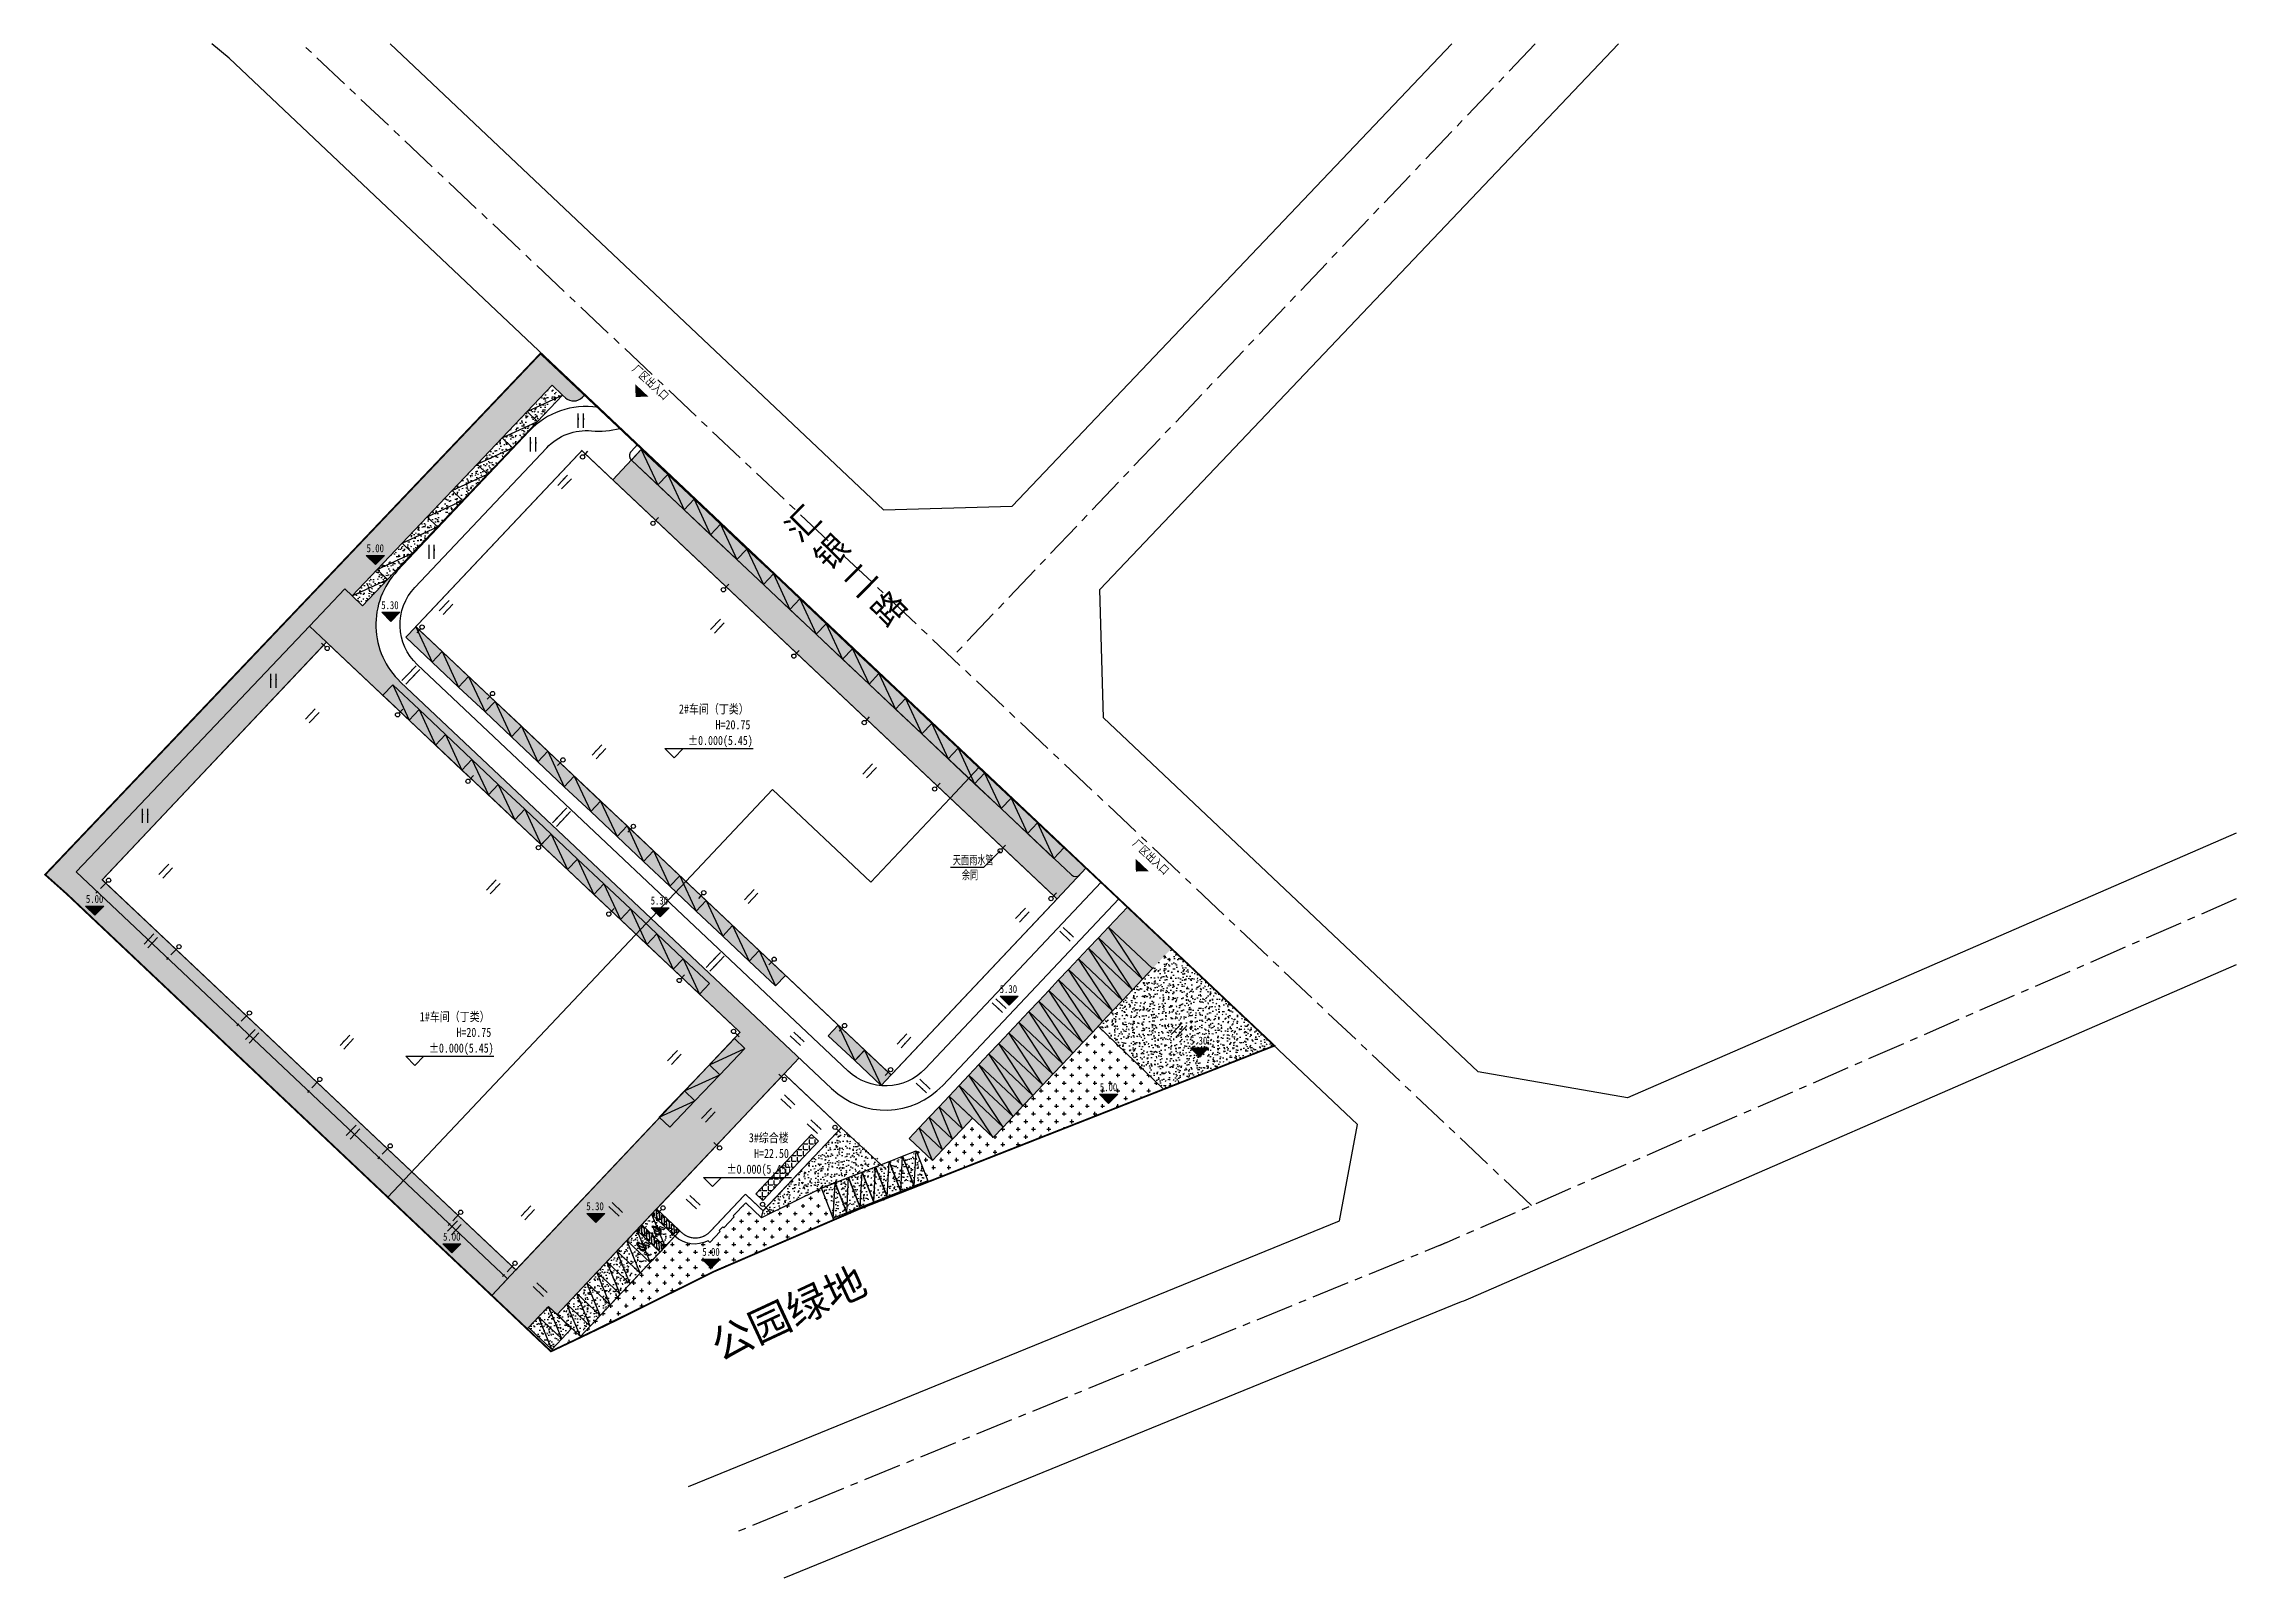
# Model space of a CAD drawing. Header units: millimetres. Extents: x 684548 to 687040, y 2544652 to 2545581.
# Drawn here: x 684548 to 684910.4, y 2545174.9 to 2545428.5 of the extents above; entities that cross this region are included whole.
import ezdxf

# ---------------------------------------------------------------- set-up
doc = ezdxf.new("R2010")
doc.units = ezdxf.units.MM
doc.header["$LTSCALE"] = 500
for name, pattern in [('CENTER', [2, 1.25, -0.25, 0.25, -0.25]), ('DASH', [0.35, 0.25, -0.1]), ('DASHED', [0.75, 0.5, -0.25]), ('DOTE', [2.4200000000000004, 2, -0.2, 0.02, -0.2])]:
    doc.linetypes.add(name, pattern=pattern)
for name, color, linetype in [('1绿地填充', 116, 'Continuous'), ('2', 2, 'Continuous'), ('4', 4, 'Continuous'), ('9', 9, 'Continuous'), ('DIM_ELEV', 3, 'Continuous'), ('PIPE-雨水', 222, 'DASH'), ('PLAN_道路', 4, 'Continuous'), ('PUB_DIM', 3, 'Continuous'), ('T1-图例$0$A-Car-Stnd', 155, 'Continuous'), ('T1-图例$0$A-Stnd', 7, 'Continuous'), ('TWT_ELEV', 3, 'Continuous'), ('TWT_LEAD', 3, 'Continuous'), ('TWT_SYMB', 3, 'Continuous'), ('TWT_TEXT', 7, 'Continuous'), ('VPIPE-雨水', 222, 'DASH'), ('Z-道路中心线', 1, 'Continuous'), ('建筑', 4, 'Continuous')]:
    doc.layers.add(name, color=color, linetype=linetype)
doc.layers.add('JT-道路名称-BZ', color=7, linetype='Continuous', lineweight=5)
doc.styles.add('-宋', font='simsun_0.shx', dxfattribs={"width": 0.8})
doc.styles.add('_TCH_DIM', font='SIMPLEX.shx', dxfattribs={"width": 0.8, "bigfont": 'GBCBIG.shx'})
doc.styles.get("Standard").update_dxf_attribs({"font": 'simsun_0.shx'})
pattern_1 = [(0, (-685263.1372840717, -2544651.79451931), (1.27, 1.27), [0.635, -1.905]), (90, (-685262.8197840715, -2544652.11201931), (-1.27, 1.27), [0.635, -1.905])]
pattern_2 = [(50, (-685263.1373950907, -2545183.045798301), (2.186216027952048, -0.1912690264668369), [0.2286, -2.5146]), (355, (-685263.1373950907, -2545183.045798301), (-0.4229139117080038, 2.29267971458616), [0.18288, -2.01168]), (100.451, (-685262.9552110904, -2545183.061737301), (1.763310019991511, 2.101400253843503), [0.19428, -2.13708]), (46.18420000000001, (-685263.1373950907, -2545182.436198301), (3.252948490705559, -0.5045079351927257), [0.3428999999999994, -3.771899999999995]), (96.6356, (-685262.8663162906, -2545182.478240301), (2.848850813594846, 2.969106670680591), [0.2914200000000001, -3.20562]), (351.184, (-685263.1373950907, -2545182.436198301), (2.848855269767207, 2.969101414327173), [0.2743200000000001, -3.01752]), (21, (-685262.8325950906, -2545182.588598301), (1.819378558024599, -1.22718622220115), [0.2286, -2.5146]), (326, (-685262.8325950906, -2545182.588598301), (0.7416243401717652, 2.210255593467831), [0.18288, -2.01168]), (71.4514, (-685262.6809810906, -2545182.690863501), (2.560997889241493, 0.9830742925926895), [0.19428, -2.13708]), (37.5, (-685263.1373950907, -2545183.045798301), (0.0370632390071019, 1.014660466477837), [0, -1.987296, 0, -2.04216, 0, -2.0193]), (7.499999999999999, (-685263.1373950907, -2545183.045798301), (0.8018359501236689, 1.202166897817434), [0, -1.164336, 0, -1.941576, 0, -0.7696200000000001]), (327.5, (-685263.8170990905, -2545183.045798301), (1.627087142002457, -0.0687449279120812), [0, -0.7620000000000001, 0, -2.37744, 0, -3.15468]), (317.5, (-685264.1218990907, -2545183.045798301), (1.777550176632216, 0.3051178923999964), [0, -0.9906000000000001, 0, -1.578864, 0, -2.24028])]
pattern_3 = [(50, (-685263.1360403113, -2545183.047005755), (2.186216027952048, -0.1912690264668369), [0.2286, -2.5146]), (355, (-685263.1360403113, -2545183.047005755), (-0.4229139117080038, 2.29267971458616), [0.18288, -2.01168]), (100.451, (-685262.9538563113, -2545183.062944756), (1.763310019991511, 2.101400253843503), [0.19428, -2.13708]), (46.18420000000001, (-685263.1360403113, -2545182.437405756), (3.252948490705559, -0.5045079351927257), [0.3428999999999997, -3.771899999999997]), (96.6356, (-685262.8649615115, -2545182.479447756), (2.848850813594846, 2.969106670680591), [0.2914200000000001, -3.20562]), (351.184, (-685263.1360403113, -2545182.437405756), (2.848855269767207, 2.969101414327173), [0.2743200000000001, -3.01752]), (21, (-685262.8312403111, -2545182.589805755), (1.819378558024599, -1.22718622220115), [0.2286, -2.5146]), (326, (-685262.8312403111, -2545182.589805755), (0.7416243401717652, 2.210255593467831), [0.18288, -2.01168]), (71.4514, (-685262.6796263113, -2545182.692070956), (2.560997889241493, 0.9830742925926895), [0.19428, -2.13708]), (37.5, (-685263.1360403113, -2545183.047005755), (0.0370632390071019, 1.014660466477837), [0, -1.987296, 0, -2.04216, 0, -2.0193]), (7.499999999999999, (-685263.1360403113, -2545183.047005755), (0.8018359501236689, 1.202166897817434), [0, -1.164336, 0, -1.941576, 0, -0.7696200000000001]), (327.5, (-685263.8157443114, -2545183.047005755), (1.627087142002457, -0.0687449279120812), [0, -0.7620000000000001, 0, -2.37744, 0, -3.15468]), (317.5, (-685264.1205443114, -2545183.047005755), (1.777550176632216, 0.3051178923999964), [0, -0.9906000000000001, 0, -1.578864, 0, -2.24028])]

msp = doc.modelspace()

# ---------------------------------------------------------------- texts
at = {"layer": 'TWT_LEAD', "color": 7, "style": '_TCH_DIM', "width": 0.8}
for s, p in [('天面雨水管', (684698.2428586038, 2545292.720048388)), ('余同', (684699.7396671145, 2545290.270048388))]:
    msp.add_text(s, height=1.687943262411347, dxfattribs=at).set_placement(p)

# ---------------------------------------------------------------- blocks, each defined once
blk = doc.blocks.new('JHRTYJF')
at = {"layer": '4'}
blk.add_lwpolyline([(696832.7696694155, 2573175.729671441), (696826.7862608384, 2573175.795029064), (696826.8124098642, 2573178.188392429), (696832.7958184413, 2573178.123034807)], close=True, dxfattribs=at)
blk.add_lwpolyline([(696826.8124098642, 2573178.188392429), (696832.7696694155, 2573175.729671441)], dxfattribs=at)
blk = doc.blocks.new('43TGTRHFD')
at = {"layer": '4'}
blk.add_lwpolyline([(685418.3541003148, 2545245.024849435), (685420.7541003148, 2545245.024849435), (685420.7541003148, 2545239.724849435), (685418.3541003148, 2545239.724849435)], close=True, dxfattribs=at)
blk.add_lwpolyline([(685418.3541003148, 2545239.724849435), (685420.7541003148, 2545245.024849435)], dxfattribs=at)
blk = doc.blocks.new('45TGHHSAAAA')
at = {"layer": '4'}
blk.add_lwpolyline([(685411.3296083754, 2545246.793781016), (685413.7296083755, 2545246.793781016), (685413.7296083755, 2545236.793781016), (685411.3296083754, 2545236.793781016)], close=True, dxfattribs=at)
blk.add_lwpolyline([(685411.3296083754, 2545236.793781016), (685413.7296083755, 2545246.793781016)], dxfattribs=at)
blk = doc.blocks.new('T1-图例$0$A$C6C161DE2')
at = {"layer": '9'}
blk.add_lwpolyline([(2400, 5300), (0, 0)], dxfattribs=at)
for points in [[(571.5432949066162, 2693.288587093353), (609.3295583724974, 2826.905840873719), (679.0888028144836, 2931.475860595703), (751.7546925544738, 3001.189210891724), (853.4869313240051, 3056.378942251205), (827.2509818077089, 3172.935119867325), (684.8258481025696, 3111.935941696167), (562.7471652030944, 2987.032860517502), (487.174644947052, 2873.748668193817), (443.5751128196716, 2690.751130342484), (443.5751128196716, 2533.896096467972), (496.0374894142151, 2375.979341983795), (568.7033715248108, 2259.790428876877), (699.5019679069518, 2134.887347221375), (868.0868210792542, 2053.555107355118), (1123.870731353759, 2041.936213493347), (1356.401560783386, 2129.077900648117), (1456.318339824676, 2242.629191875458), (1531.890860080719, 2329.770874977112), (1581.303660869598, 2443.055066823959), (1598.743473529816, 2553.434533119202), (1610.370017528534, 2620.243158102036), (1479.571421146393, 2617.338436603546), (1470.851515293121, 2518.577860116959), (1441.785164833069, 2440.150341510773), (1389.46572637558, 2350.103936910629), (1319.706474781036, 2271.676418304443), (1200.534429550171, 2204.867793321609), (1072.642470836639, 2170.011120080948), (932.104266166687, 2181.670074224472), (795.492407798767, 2239.764530658722), (714.1066122055053, 2292.049540519714), (641.4407296180725, 2379.191227436066), (588.9831075668334, 2472.529654026032), (568.6366643905639, 2580.004399299621)], [(970.9626688957214, 2667.593479394913), (1029.095376014709, 2644.355696201325), (1636.582167625427, 2644.355695962906), (1911.753442764282, 2124.410307645798), (1952.808464050293, 2085.854287147522), (2010.941171169281, 2080.044844388962), (2083.607053279877, 2114.901517629624), (2112.673410415649, 2164.281805992127), (2109.76677274704, 2225.280984163284), (1888.862488269806, 2812.034997463226), (1853.982862472534, 2861.415286064148), (1819.103236675262, 2881.748347759247), (1241.641888618469, 2878.843622446061), (1218.107664585113, 3059.958096027374), (1534.930920124054, 3065.767543077469), (1569.810545444488, 3109.338384151459), (1555.277370452881, 3155.81395149231), (1543.650826454162, 3176.147009372711), (1531.952826976776, 3197.454986572266), (1186.0632147789, 3197.454986572266), (1136.650413513183, 3429.832813262939), (1101.770795345306, 3482.117822885513), (1040.731450080871, 3519.879221677781), (979.6921048164367, 3522.783942937851), (892.4930477142334, 3496.641438245774), (845.9868779182434, 3450.165871620178), (834.3603405952452, 3415.309198141098), (834.3603405952452, 3354.31001996994), (944.8029494285583, 2711.16432094574)]]:
    blk.add_lwpolyline(points, close=True, dxfattribs=at)
blk.add_circle((1037.824812412262, 3708.686202526093), 157.5268662795972, dxfattribs=at)
at = {"layer": 'T1-图例$0$A-Car-Stnd'}
for points in [[(0, 5300), (0, 0), (2400, 2.384185791e-07), (2400, 5300)], [(3600, 0), (2400, 2.384185791e-07), (2400, 5300), (3600, 5300.000000238418)], [(3450, 4033.325998067856), (3450, 3472.059990406036), (2550, 2572.059990406037), (2550, 3133.325997829437)], [(3450, 2910.793982982636), (3450, 2349.527975559235), (2550, 1449.527975320816), (2550, 2010.793982744217)]]:
    blk.add_lwpolyline(points, close=True, dxfattribs=at)
for points in [[(2550, 4817.124020576478), (2550, 5150), (2882.875979423523, 5150)], [(3444.141986846924, 5150), (3449.999999523163, 5149.999999761582), (3450, 4594.592005491256), (2550, 3694.592005491257), (2550, 4255.858012914657), (3444.141986846924, 5150)], [(2882.875979423523, 5150), (2550, 4817.124020576478), (2550, 5150), (2882.875979423523, 5150)], [(3450, 5107.143818378449), (3450, 4635.715726852416)], [(3450, 4033.325998067856), (3450, 3692.859544992447)], [(2550, 2792.859544754028), (2550, 3133.325997829437)], [(3449.999999523163, 1226.995959997177), (2550, 326.9959602355957), (2550, 888.2619676589966), (3450, 1788.261967420578), (3449.999999523163, 1226.995959997177)], [(3450, 665.7299523353576), (3450, 150.0000002384186), (2934.270047664643, 150), (3450, 665.7299523353576)]]:
    blk.add_lwpolyline(points, dxfattribs=at)
blk = doc.blocks.new('A$C432F5CDB')
at = {"layer": '9', "linetype": 'Continuous'}
h = blk.add_hatch(dxfattribs=at)
h.set_pattern_fill('CROSS', color=256, scale=0.2)
h.set_pattern_definition(pattern_1)
edge = h.paths.add_edge_path()
edge.add_line((76.56020402512513, 49.48240400943905), (5.266972386394627, 116.7228317474946))
edge.add_line((5.266972386394627, 116.7228317474946), (49.51763082528486, 163.641087017022))
edge.add_line((49.51763082528486, 163.641087017022), (50.83722008799668, 162.3866411070339))
edge.add_line((50.83722008799668, 162.3866411070339), (83.91833964956459, 197.1855670060031))
edge.add_line((83.91833964956459, 197.1855670060031), (86.10645232070237, 195.1218419009819))
edge.add_arc((87.47870594798587, 196.576805811841), 1.999999999873765, 226.675710782262, 316.4497892934749)
edge.add_line((88.92824766470585, 195.1988258371129), (89.36673518223688, 195.6629670043476))
edge.add_line((89.36673518223688, 195.6629670043476), (83.09013300260995, 201.3944233092479))
edge.add_line((83.09013300260995, 201.3944233092479), (82.00297671509907, 202.4279082906432))
edge.add_line((82.00297671509907, 202.4279082906432), (0.10797671508044, 116.2799082905985))
edge.add_line((0.10797671508044, 116.2799082905985), (3.675976715167053, 113.0999082908966))
edge.add_line((3.675976715167053, 113.0999082908966), (73.94708232930861, 46.71178079023957))
edge.add_line((73.94708232930861, 46.71178079023957), (74.16413855995052, 46.94191972073167))
edge.add_line((74.16413855995052, 46.94191972073167), (76.56020402512513, 49.48240400943905))
h = blk.add_hatch(dxfattribs=at)
h.set_pattern_fill('AR-CONC', color=256, scale=1.2)
h.set_pattern_definition(pattern_3)
h.paths.add_polyline_path([(85.6501683962997, 195.5241479440592), (52.57864899164997, 160.7351467474364), (50.83920306130313, 162.3887270609848), (83.91080933599733, 197.1776456753723)])
h = blk.add_hatch(dxfattribs=at)
h.set_pattern_fill('AR-CONC', color=256, scale=1.2)
h.set_pattern_definition(pattern_3)
edge = h.paths.add_edge_path()
edge.add_line((43.69205692526884, 157.4639072096906), (49.51961379882414, 163.6431729709729))
edge.add_line((49.51961379882414, 163.6431729709729), (52.44318848242983, 160.863920415286))
edge.add_line((52.44318848242983, 160.863920415286), (52.5786489918828, 160.7351467474364))
edge.add_line((52.5786489918828, 160.7351467474364), (85.65016839618328, 195.5241479440592))
edge.add_line((85.65016839618328, 195.5241479440592), (85.66517605446279, 195.541989151854))
edge.add_line((85.66517605446279, 195.541989151854), (85.71241615188772, 195.4974345108494))
edge.add_line((85.71241615188772, 195.4974345108494), (85.69627343770117, 195.480318821501))
edge.add_line((85.69627343770117, 195.480318821501), (80.10918409167789, 189.6031081727706))
edge.add_line((80.10918409167789, 189.6031081727706), (58.32023564609698, 166.5013351906091))
edge.add_arc((67.77733076689765, 157.5815060446038), 13.0000000045306, 136.6746168397116, 226.6757107645066)
edge.add_line((58.85768218291923, 148.1242406228557), (124.7377828651806, 85.98922376707196))
edge.add_line((124.7377828651806, 85.98922376707196), (122.2601081184111, 83.36221133451909))
edge.add_line((122.2601081184111, 83.36221133451909), (114.9852885634172, 90.22347947116941))
edge.add_line((114.9852885634172, 90.22347947116941), (108.2983697786694, 96.53026721253993))
edge.add_line((108.2983697786694, 96.53026721253993), (109.945082851802, 98.27621568599717))
edge.add_line((109.945082851802, 98.27621568599717), (57.56633209320717, 147.6773933903314))
edge.add_line((57.56633209320717, 147.6773933903314), (55.92153881757986, 145.9296342553571))
edge.add_line((55.92153881757986, 145.9296342553571), (46.60198474675417, 154.7193999555893))
edge.add_line((46.60198474675417, 154.7193999555893), (9.55113669950515, 115.435374462977))
edge.add_line((9.551136808702722, 115.4353743591346), (77.93444062536582, 50.93945387471467))
edge.add_line((77.93444062536582, 50.93945387471467), (101.913813776453, 76.3641434861347))
edge.add_line((101.913813776453, 76.3641434861347), (114.2640964217717, 89.45881868572906))
edge.add_line((114.2640964217717, 89.45881868572906), (114.9852885633008, 90.22347947210073))
edge.add_line((114.9852885633008, 90.22347947210073), (122.2601081182947, 83.36221133545041))
edge.add_line((122.2601081182947, 83.36221133545041), (101.1960149392252, 61.02851530117914))
edge.add_line((101.1960149392252, 61.02851530117914), (84.72897141252179, 43.56894837273284))
edge.add_line((84.72897141252179, 43.56894837273284), (83.29578840115573, 44.92678435472771))
edge.add_line((83.29578840115573, 44.92678435472771), (79.99944509344641, 41.43764107860625))
edge.add_line((79.99944509344641, 41.43764107860625), (79.77988607808948, 41.20524026639759))
edge.add_line((79.77988607808948, 41.20524026639759), (73.94906530273146, 46.71386674512177))
edge.add_line((73.94906530273146, 46.71386674512177), (76.56218699854799, 49.48448996432126))
edge.add_line((76.56218699854799, 49.48448996432126), (5.268955360050313, 116.7249177023768))
edge.add_line((5.268955360050313, 116.7249177023768), (6.652023647096939, 118.1913625700399))
edge.add_line((6.652023647096939, 118.1913625700399), (43.69205692526884, 157.4639072096906))
h = blk.add_hatch(dxfattribs=at)
h.set_pattern_fill('AR-CONC', color=256, scale=1.2)
h.set_pattern_definition(pattern_2)
h.paths.add_polyline_path([(171.7747103761649, 116.9155265735462), (170.4889331402955, 115.5522513058968), (96.96671042579692, 184.7746524158865), (98.6130249677226, 186.5204703900963), (172.2220708102686, 117.3898508953862)])
h = blk.add_hatch(dxfattribs=at)
h.set_pattern_fill('AR-CONC', color=256, scale=1.2)
h.set_pattern_definition(pattern_2)
edge = h.paths.add_edge_path()
edge.add_line((167.3938641143031, 112.2720379224047), (171.1369106388883, 116.2406665710732))
edge.add_arc((170.4094286833424, 116.9267933871597), 1.000000001698962, 226.6757108926507, 316.6757106849385, ccw=False)
edge.add_line((169.7233018699335, 116.199311429169), (169.7061932259239, 116.1811587321572))
edge.add_line((169.7061932259239, 116.1811587321572), (96.96731965977233, 184.7735715918243))
edge.add_line((96.96731965977233, 184.7735715918243), (93.93400415708311, 181.5574280894361))
edge.add_line((93.93400415708311, 181.5574280894361), (167.3938641143031, 112.2720379224047))
h = blk.add_hatch(dxfattribs=at)
h.set_pattern_fill('AR-CONC', color=256, scale=1.2)
h.set_pattern_definition(pattern_2)
h.paths.add_polyline_path([(9.549782029469498, 115.4365818137303), (77.9330858461326, 50.94066132931039), (101.9124589972198, 76.36535094073042), (114.2627416425384, 89.46002614032479), (117.206600928097, 93.08999306010082), (124.7353212351445, 85.98925765836611), (101.194660159992, 61.02972275577485), (84.72761663328856, 43.57015582732856), (83.2944336219225, 44.92799180932343), (79.99809031421319, 41.43884853320196), (79.77853129885625, 41.20644772099331), (73.94771052349824, 46.71507419971749), (76.56083221931476, 49.48569741891697), (5.267600580817088, 116.7261251569725), (6.650668867863714, 118.1925700246356), (43.69070214603562, 157.4651146642864), (46.60062996752095, 154.720607410185)])
h = blk.add_hatch(dxfattribs=at)
h.set_pattern_fill('AR-CONC', color=256, scale=1.2)
h.set_pattern_definition(pattern_3)
h.paths.add_polyline_path([(138.3041940637631, 81.42639764491469), (129.5744803334819, 89.65985363675281), (131.2211339317728, 91.4058581981808), (139.9508952414617, 83.17234628088772)])
h.paths.add_polyline_path([(120.8446573398541, 97.8934016362764), (122.4913585176691, 99.63935027224943), (61.38284209091216, 157.2740440028719), (59.73619051196147, 155.5280375373549)])
edge = h.paths.add_edge_path()
edge.add_line((108.2983697786694, 96.53026721253993), (109.9450753170531, 98.27621174091475))
edge.add_line((109.9450753170531, 98.27621174091475), (57.56633209134452, 147.6773933884687))
edge.add_line((57.56633209134452, 147.6773933884687), (55.91962539847009, 145.9314389037899))
edge.add_line((55.91962539847009, 145.9314389037899), (108.2983642646577, 96.53026136616245))
h = blk.add_hatch(dxfattribs=at)
h.set_pattern_fill('AR-CONC', color=256, scale=1.2)
h.set_pattern_definition(pattern_2)
h.paths.add_polyline_path([(186.2937669923995, 104.0689114755951), (158.4591141577111, 74.55655559292063), (156.8124098050175, 72.81059889961034), (153.4218849565368, 76.0332150934264), (146.8350675480906, 69.0493883183226), (142.9793613043148, 72.68590808939189), (179.1017134817084, 110.7931000357494)])
h = blk.add_hatch(dxfattribs=at)
h.set_pattern_fill('AR-CONC', color=256, scale=1.2)
h.set_pattern_definition(pattern_2)
h.paths.add_polyline_path([(183.1720770854736, 100.7590508754365), (186.2474728358211, 104.1125737386755), (203.313847108162, 88.01772845722735), (185.0017763613723, 80.81978982314467), (174.1901314173592, 91.23573350999504)])
h = blk.add_hatch(dxfattribs=at)
h.set_pattern_fill('CROSS', color=256, scale=0.2)
h.set_pattern_definition(pattern_1)
h.paths.add_polyline_path([(174.1901314173592, 91.23573350999504), (156.8124098050175, 72.81059889961034), (153.3932446113322, 76.03539492655545), (146.806427204865, 69.05156815424562), (144.1558264272753, 70.73939205473289), (146.0257057920098, 65.67638403084129), (185.0017763613723, 80.81978982314467)])
h = blk.add_hatch(dxfattribs=at)
h.set_pattern_fill('AR-CONC', color=256, scale=1.2)
h.set_pattern_definition(pattern_2)
h.paths.add_polyline_path([(138.7099342839792, 68.49766093259677), (128.4512057950487, 64.46460548881441), (118.5550955072976, 59.57063475856557), (118.7825283234706, 60.73073534993454), (131.7160187609261, 74.44377021165565)])
h = blk.add_hatch(dxfattribs=at)
h.set_pattern_fill('AR-CONC', color=256, scale=1.2)
h.set_pattern_definition(pattern_2)
h.paths.add_polyline_path([(144.0863570113433, 70.61131569975987), (128.4512057923712, 64.46460549114272), (130.4993320499779, 59.2548652132973), (146.0909552806988, 65.51252466673031)])
h = blk.add_hatch(dxfattribs=at)
h.set_pattern_fill('CROSS', color=256, scale=0.2)
h.set_pattern_definition(pattern_1)
edge = h.paths.add_edge_path()
edge.add_arc((107.4974614722887, 59.99425211641938), 4.771187624261258, 226.7498723689081, 297.4049441474822)
edge.add_line((109.6935265077045, 55.75850782450288), (109.9846146558411, 55.48077657772228))
edge.add_line((109.9846146558411, 55.48077657772228), (111.7039015478221, 57.30369060207158))
edge.add_line((111.7039015478221, 57.30369060207158), (111.558405156713, 57.44091596407816))
edge.add_line((111.558405156713, 57.44091596407816), (112.1416129485005, 58.05927562620491))
edge.add_line((112.1416129485005, 58.05927562620491), (112.2871093390276, 57.92205026419833))
edge.add_line((112.2871093390276, 57.92205026419833), (114.0024263731902, 59.74075515102595))
edge.add_line((114.0024263731902, 59.74075515102595), (113.8569299812661, 59.87798051396385))
edge.add_line((113.8569299812661, 59.87798051396385), (115.9153104223078, 62.06042638048529))
edge.add_line((115.9153104223078, 62.06042638048529), (118.5564502866473, 59.56942730443552))
edge.add_line((118.5564502866473, 59.56942730443552), (128.4525605689268, 64.46339803840965))
edge.add_line((128.4525605689268, 64.46339803840965), (130.5099647098686, 59.23005797388032))
edge.add_line((130.5099647098686, 59.23005797388032), (110.7059880254091, 50.69602437037975))
edge.add_line((110.7059880254091, 50.69602437037975), (93.52995968866162, 42.15899424441158))
edge.add_line((93.52995968866162, 42.15899424441158), (88.64058371842839, 39.8153648483567))
edge.add_line((88.64058371842839, 39.8153648483567), (88.58462577639148, 39.93247625883669))
edge.add_line((88.58462577639148, 39.93247625883669), (104.2283171270974, 56.51906484132632))
h = blk.add_hatch(dxfattribs=at)
h.set_pattern_fill('AR-CONC', color=256, scale=1.2)
h.set_pattern_definition(pattern_2)
h.paths.add_polyline_path([(105.0503145238617, 57.39325064281001), (88.58327099715825, 39.9336837134324), (87.1470293222228, 41.28827940626069), (83.85068601509558, 37.79913613013923), (79.99809031526092, 41.43884853133932), (83.29443362203892, 44.9279918083921), (84.72953508235514, 43.57218990474939), (101.1946601601084, 61.02972275484353)])
h = blk.add_hatch(dxfattribs=at)
h.set_pattern_fill('CROSS', color=256, scale=0.2, angle=10)
h.set_pattern_definition([(10, (-685263.1372840717, -2544651.79451931), (1.030172660688502, 1.471239031962505), [0.6349999999999989, -1.904999999999997]), (99.99999999999994, (-685262.7694743135, -2544652.052062475), (-1.471239031962505, 1.030172660688502), [0.6349999999999998, -1.904999999999999])])
h.paths.add_polyline_path([(79.99637999583501, 41.437207180541), (79.77682098047806, 41.20480636833235), (83.71889459097292, 37.48056034743786), (88.63802006840704, 39.8142544622533), (88.5815606790129, 39.93204236077145), (87.14531900372822, 41.28663805453107), (83.84897569660097, 37.7974947784096)])
at = {"layer": 'DIM_ELEV'}
for points in [[(97.71889518026728, 195.2430833815597), (99.8393592882203, 195.303349185735), (97.658629376092, 197.3635474895127)], [(180.4186076306505, 116.7992699975147), (182.5390717386035, 116.8595358016901), (180.3583418264752, 118.9197341054678)]]:
    blk.add_hatch(color=256, dxfattribs=at).paths.add_polyline_path(points)
at = {"layer": 'PUB_DIM', "linetype": 'Continuous'}
h = blk.add_hatch(dxfattribs=at)
h.set_pattern_fill('ANGLE', color=8, scale=0.27648)
h.set_pattern_definition([(0, (-685263.1366660133, -2545183.047669169), (0, 0.9656064), [0.7022592, -0.2633472]), (90, (-685263.1366660133, -2545183.047669169), (-0.9656064, 1e-16), [0.7022592, -0.2633472])])
h.paths.add_polyline_path([(117.5696601020172, 63.52299790689722), (126.7979681056458, 73.30752668343484), (127.9619392340537, 72.20972378225997), (118.7336312304251, 62.42519500525668)])
at = {"layer": 'TWT_ELEV'}
for points in [[(54.6976204313105, 167.5606543691829), (53.19762043131049, 169.0606543691829), (56.1976204313105, 169.0606543691829)], [(57.23924331984017, 158.1486258534714), (55.73924331984017, 159.6486258534714), (58.73924331984017, 159.6486258534714)], [(8.304358163033612, 109.5936360014602), (6.804358163033612, 111.0936360014602), (9.804358163033612, 111.0936360014602)], [(101.7887916796608, 109.3130765259266), (100.2887916796608, 110.8130765259266), (103.2887916796608, 110.8130765259266)], [(159.4817713395459, 94.69600283540785), (157.9817713395459, 96.19600283540785), (160.9817713395459, 96.19600283540785)], [(190.921132237534, 86.16481849737465), (189.421132237534, 87.66481849737465), (192.421132237534, 87.66481849737465)], [(175.9173875171691, 78.47553524142131), (174.4173875171691, 79.97553524142131), (177.4173875171691, 79.97553524142131)], [(91.15523251367267, 58.79241225449368), (89.65523251367267, 60.29241225449368), (92.65523251367269, 60.29241225449368)], [(67.34322619589511, 53.75454159546643), (65.84322619589511, 55.25454159546644), (68.84322619589511, 55.25454159546644)], [(110.2031518858857, 51.2516414374113), (108.7031518858857, 52.75164143741131), (111.7031518858857, 52.75164143741131)]]:
    blk.add_hatch(color=256, dxfattribs=at).paths.add_polyline_path(points)
at = {"layer": '1绿地填充', "linetype": 'Continuous'}
blk.add_line((85.176497419714, 38.16911834804341), (85.17707508651074, 38.16857260139659), dxfattribs=at)
blk.add_lwpolyline([(117.5696601020172, 63.52299790689722), (126.7979681056458, 73.30752668343484), (127.9619392340537, 72.20972378225997), (118.7336312304251, 62.42519500525668)], close=True, dxfattribs=at)
at = {"layer": '4', "linetype": 'CENTER', "ltscale": 0.01}
blk.add_line((246.4249690086581, 253.6133708842099), (149.9760996504919, 152.1631218213588), dxfattribs=at)
at = {"layer": '4', "ltscale": 5}
for p, q in [((86.10719153401442, 195.1238473663106), (85.64881361706648, 195.5253553981892)), ((89.25142451189458, 195.5400138809345), (88.9289868780179, 195.2008313024416)), ((97.015081628575, 184.8245611409657), (169.7548127953196, 116.2313395678066)), ((167.3939751333091, 112.2707499791868), (172.2220708102686, 117.3898508953862))]:
    blk.add_line(p, q, dxfattribs=at)
at = {"layer": '4', "linetype": 'DASH', "ltscale": 5}
for p, q in [((98.66164252080489, 186.570653129369), (93.93299664824735, 181.5570975770242)), ((98.09140976611525, 187.4232196728699), (96.97372648702003, 186.2381699108518))]:
    blk.add_line(p, q, dxfattribs=at)
at = {"layer": '4', "ltscale": 2.5}
for p, q in [((175.8848598905606, 107.6071741255), (179.0189474369399, 110.9301796122454)), ((122.2588643581839, 83.3621308458969), (124.7360228605103, 85.98859591828659)), ((77.93319686525501, 50.93937338516116), (73.94485695497133, 46.71768919564783))]:
    blk.add_line(p, q, dxfattribs=at)
at = {"layer": '4'}
for points in [[(106.4433536170982, 15.16315776854753), (214.0930936482036, 59.04816065449267), (217.0795802318025, 75.01167086185887), (30.50818915432319, 251.271033055149), (27.65090459899511, 253.6133708842099)], [(138.6931951702572, 176.5792681653984), (159.9658545177662, 177.18442211207)], [(175.048778095399, 142.2331027565524), (174.4770615884335, 163.4222026132047)], [(362.3063423892018, 123.1690069455653), (261.6630862412276, 79.38450105162337), (237.0047139078379, 83.70154726272449), (175.048778095399, 142.2331027565524)]]:
    blk.add_lwpolyline(points, dxfattribs=at)
at = {"layer": '4', "linetype": 'CENTER', "ltscale": 0.01, "flags": 128}
blk.add_lwpolyline([(245.8417107043788, 61.59612029418349), (42.59051821322645, 253.6133708842099)], dxfattribs=at)
at = {"layer": '4', "ltscale": 50}
for points in [[(138.6931951702572, 176.5792681653984), (57.15222324221395, 253.6133708842099)], [(232.6269833936822, 253.6133708842099), (159.9659211775288, 177.1844922285527)], [(174.4770615884335, 163.4222026132047), (260.2226631918457, 253.6133708842099)]]:
    blk.add_lwpolyline(points, dxfattribs=at)
at = {"layer": '4', "ltscale": 2.5}
blk.add_lwpolyline([(43.81423884420655, 157.3477572323754), (49.66625780018512, 163.5036852988414), (50.8378482820699, 162.3899345151149)], dxfattribs=at)
at = {"layer": '4', "linetype": 'CENTER', "ltscale": 0.01, "flags": 128}
blk.add_lwpolyline([(362.3063423892018, 112.2636617431417), (231.7198801996419, 55.45246601803228, -0.0058133007085837), (230.4341737276409, 54.9108125353232), (114.3357488682959, 7.581578776240348)], format="xyb", dxfattribs=at)
at = {"layer": '4'}
blk.add_lwpolyline([(362.3063423894346, 101.3583165411837), (235.7091770711122, 46.28265083627775, -0.0058133007094411), (234.2091861853841, 45.65072177164256), (122.2281441194936, -2.160668373e-07)], format="xyb", dxfattribs=at)
blk.add_lwpolyline([(175.6105494003277, 89.8673021751456), (175.6105494003277, 89.8673021751456), (185.0017763613723, 80.81978982314467), (185.0017763613723, 80.81978982314467), (174.1901314173592, 91.23573350999504)], close=True, dxfattribs=at)
at = {"layer": '4', "linetype": 'Continuous'}
blk.add_lwpolyline([(128.4512057923712, 64.46460549067706), (118.5550955072976, 59.57063475856557), (115.913955643191, 62.06163383508101), (113.8555752021493, 59.87918796855956), (114.0010715937242, 59.74196260515601), (112.2857545599108, 57.92325771879404), (112.1402581690345, 58.06048308080062), (111.5570503774797, 57.44212341867387), (111.7025467684725, 57.3048980566673), (109.9832598764915, 55.481984032318), (109.6921717285877, 55.7597152790986, -0.3184440741276161), (104.2269623464672, 56.52027229731903), (88.58327099715825, 39.9336837134324), (88.63937302085105, 39.81664136564359), (110.7036049093585, 50.69820169918239), (130.5086099306354, 59.23126542847604)], format="xyb", close=True, dxfattribs=at)
at = {"layer": '4', "ltscale": 5}
for centre, radius, end in [((87.4794451612979, 196.5788112771697), 2, 316.4497892815085), ((170.4409396088449, 116.9588215234689), 1.000000000026387, 316.6757107774096)]:
    blk.add_arc(centre, radius, 226.6757107962675, end, dxfattribs=at)
at = {"layer": '4', "linetype": 'DASH', "ltscale": 5}
blk.add_arc((97.70120844233315, 185.552043096628), 1.000000000251571, 136.6757107396939, 226.6757107962675, dxfattribs=at)
at = {"layer": 'DIM_ELEV'}
for p, q in [((104.0701336706988, 135.614927789662), (102.5701336706988, 137.114927789662)), ((102.5701336706988, 137.114927789662), (117.1359898791415, 137.114927789662)), ((104.0701336706988, 135.614927789662), (105.5701336706988, 137.114927789662)), ((61.23196365649346, 84.76488660555331), (59.73196365649346, 86.26488660555333)), ((59.73196365649346, 86.26488660555333), (74.29781986493617, 86.26488660555333)), ((61.23196365649346, 84.76488660555331), (62.73196365649346, 86.26488660555333)), ((110.4366493405541, 64.75112769426778), (108.9366493405541, 66.25112769426777)), ((108.9366493405541, 66.25112769426777), (123.5025055489968, 66.25112769426777)), ((110.4366493405541, 64.75112769426778), (111.9366493405541, 66.25112769426777))]:
    blk.add_line(p, q, dxfattribs=at)
at = {"layer": 'PLAN_道路', "linetype": 'Continuous'}
for p, q in [((8.542412592913024, 120.2441820702515), (43.81423884420655, 157.3477572323754)), ((43.81423884420655, 157.3477572323754), (46.60198474675417, 154.7193999555893)), ((46.60198474675417, 154.7193999555893), (9.551136808819138, 115.4353743582032)), ((5.231099487864412, 116.7609046860598), (8.542412592913024, 120.2441820702515)), ((76.56218699854799, 49.48448996432126), (5.231099487864412, 116.7609046860598)), ((9.55113669950515, 115.435374462977), (9.551136808702722, 115.4353743591346)), ((9.551136808702722, 115.4353743591346), (77.93444062536582, 50.93945387471467)), ((9.551136808819138, 115.4353743582032), (9.551136699039489, 115.4353744625114)), ((9.551136699039489, 115.4353744625114), (9.55113669950515, 115.435374462977)), ((101.913813776453, 76.3641434861347), (114.2640964217717, 89.45881868572906)), ((114.2640964217717, 89.45881868572906), (114.9852885633008, 90.22347947210073)), ((114.2640964217717, 89.45881868572906), (114.2640964217717, 89.45881868572906)), ((122.2601081182947, 83.36221133545041), (101.1960149392252, 61.02851530117914)), ((77.93444062536582, 50.93945387471467), (101.913813776453, 76.3641434861347)), ((101.913813776453, 76.3641434861347), (101.913813776453, 76.3641434861347)), ((101.1960149392252, 61.02851530117914), (84.72897141252179, 43.56894837273284)), ((73.94906530273146, 46.71386674512177), (76.56218699854799, 49.48448996432126)), ((79.77988607808948, 41.20524026639759), (73.94906530273146, 46.71386674512177)), ((83.29578840115573, 44.92678435472771), (79.99944509344641, 41.43764107860625)), ((84.72897141252179, 43.56894837273284), (83.29578840115573, 44.92678435472771)), ((79.99944509344641, 41.43764107860625), (79.77988607808948, 41.20524026639759))]:
    blk.add_line(p, q, dxfattribs=at)
blk.add_lwpolyline([(61.22884644847363, 163.7554411035962), (83.01793745718896, 186.8573652384802, -0.231662148471927), (90.42735080688728, 189.6407691235654, 0.0915313803440746), (95.12974384706467, 190.0490830070339), (91.41845417220611, 193.5493801920675, 0.2441045659668169), (80.10803737258539, 189.6019019018858), (58.31908892700448, 166.5001289197244, 0.4142191544745625), (58.85653546382673, 148.123034351971), (130.1127249586861, 80.9175430200994, 0.4139695228770031), (148.4822031569201, 81.44728245958686), (177.5989980282029, 112.2675512772985), (174.6636843171436, 115.036771918647), (145.5797286522575, 84.1996804755181, -0.4142142696238898), (132.857234818628, 83.8274683901109), (61.60104272409808, 151.0329621802084, -0.4142195416219512), (61.22884644870646, 163.7554411035962)], format="xyb", close=True, dxfattribs=at)
blk.add_lwpolyline([(138.3284379810793, 68.34594168281183), (128.4525605742819, 64.4633980342187), (118.5564502865309, 59.56942730396986), (118.7838831027038, 60.72952789533883), (131.7173735401593, 74.44256275705993)], close=True, dxfattribs=at)
at = {"layer": 'TWT_ELEV'}
for p, q in [((54.6976204313105, 167.5606543691829), (53.19762043131049, 169.0606543691829)), ((53.19762043131049, 169.0606543691829), (56.1976204313105, 169.0606543691829)), ((54.6976204313105, 167.5606543691829), (56.1976204313105, 169.0606543691829)), ((57.23924331984017, 158.1486258534714), (55.73924331984017, 159.6486258534714)), ((55.73924331984017, 159.6486258534714), (58.73924331984017, 159.6486258534714)), ((57.23924331984017, 158.1486258534714), (58.73924331984017, 159.6486258534714)), ((8.304358163033612, 109.5936360014602), (6.804358163033612, 111.0936360014602)), ((6.804358163033612, 111.0936360014602), (9.804358163033612, 111.0936360014602)), ((8.304358163033612, 109.5936360014602), (9.804358163033612, 111.0936360014602)), ((101.7887916796608, 109.3130765259266), (100.2887916796608, 110.8130765259266)), ((100.2887916796608, 110.8130765259266), (103.2887916796608, 110.8130765259266)), ((101.7887916796608, 109.3130765259266), (103.2887916796608, 110.8130765259266)), ((159.4817713395459, 94.69600283540785), (157.9817713395459, 96.19600283540785)), ((157.9817713395459, 96.19600283540785), (160.9817713395459, 96.19600283540785)), ((159.4817713395459, 94.69600283540785), (160.9817713395459, 96.19600283540785)), ((190.921132237534, 86.16481849737465), (189.421132237534, 87.66481849737465)), ((189.421132237534, 87.66481849737465), (192.421132237534, 87.66481849737465)), ((190.921132237534, 86.16481849737465), (192.421132237534, 87.66481849737465)), ((175.9173875171691, 78.47553524142131), (174.4173875171691, 79.97553524142131)), ((174.4173875171691, 79.97553524142131), (177.4173875171691, 79.97553524142131)), ((175.9173875171691, 78.47553524142131), (177.4173875171691, 79.97553524142131)), ((91.15523251367267, 58.79241225449368), (89.65523251367267, 60.29241225449368)), ((89.65523251367267, 60.29241225449368), (92.65523251367269, 60.29241225449368)), ((91.15523251367267, 58.79241225449368), (92.65523251367269, 60.29241225449368)), ((67.34322619589511, 53.75454159546643), (65.84322619589511, 55.25454159546644)), ((65.84322619589511, 55.25454159546644), (68.84322619589511, 55.25454159546644)), ((67.34322619589511, 53.75454159546643), (68.84322619589511, 55.25454159546644)), ((110.2031518858857, 51.2516414374113), (108.7031518858857, 52.75164143741131)), ((108.7031518858857, 52.75164143741131), (111.7031518858857, 52.75164143741131)), ((110.2031518858857, 51.2516414374113), (111.7031518858857, 52.75164143741131))]:
    blk.add_line(p, q, dxfattribs=at)
at = {"layer": 'Z-道路中心线', "linetype": 'DOTE', "ltscale": 0.003, "const_width": 0.3}
blk.add_lwpolyline([(203.3197159285192, 88.01091375621036), (82.00371592841111, 202.4299137559719), (0.1087159283924848, 116.2819137559272), (3.676715928479097, 113.1019137562252), (83.72071592847351, 37.48091375594959), (86.83871592837386, 38.9549137558788), (91.2567159285536, 41.06591375591233), (93.5287159284344, 42.1589137557894), (110.7037159283645, 50.69691375596448), (134.6087159283925, 60.99691375624388)], close=True, dxfattribs=at)
at = {"layer": '建筑', "const_width": 0.2}
for points in [[(139.9496514813509, 83.17226579226553), (61.38160035002511, 157.2739616101607), (88.82667289650999, 186.3732398296706), (167.3939751333091, 112.2707499791868)], [(9.549893048591912, 115.435293869581), (77.93319686525501, 50.93937338516116), (114.98404480319, 90.22339898254722), (46.60074098652694, 154.7193194669671)]]:
    blk.add_lwpolyline(points, close=True, dxfattribs=at)
blk.add_lwpolyline([(128.8062019577482, 77.18698952253908), (122.2588643581839, 83.3621308458969), (101.1947711788816, 61.02843481162563), (105.3414183255518, 57.11751197371632, 0.4142135623649542), (110.0063272636616, 57.2539839418605), (115.8727115204092, 63.47395466128364)], format="xyb", dxfattribs=at)
blk.add_lwpolyline([(128.806201958796, 77.18698952207342), (131.7161297799321, 74.44248226843774), (118.7826393424766, 60.72944740671665), (115.8727115209913, 63.4739546617493)], dxfattribs=at)
at = {"xscale": 1.002713087290779, "yscale": 1.002713087290779, "zscale": 1.002713087290779}
for p, rotation in [((1413560.26320156, -2268617.789776558), 47.07561434724278), ((1413556.129326787, -2268622.138463645), 47.07561434724278), ((1413551.995376003, -2268626.487078471), 47.07561434724278), ((-2263003.994792588, -1422414.949651736), 317.30624363396), ((1413547.861425219, -2268630.835693298), 47.07561434724278), ((-2262999.629552736, -1422419.066052217), 317.30624363396), ((1413543.727474434, -2268635.184308124), 47.07561434724278), ((-2262995.264312884, -1422423.182452698), 317.30624363396), ((1413539.593501931, -2268639.532902305), 47.07561434724278), ((-2262990.899073032, -1422427.298853179), 317.30624363396), ((1413535.459562006, -2268643.881527455), 47.07561434724278), ((1413531.325622082, -2268648.230152605), 47.07561434724278), ((-2262986.53383318, -1422431.415253661), 317.30624363396), ((-2262982.168612311, -1422435.531636241), 317.30624363396), ((-2262977.803372459, -1422439.648036723), 317.30624363396), ((-2263160.063116601, -1422255.258081885), 317.3014590761614), ((-2262973.438132607, -1422443.764437204), 317.30624363396), ((-2263155.69822051, -1422259.374846877), 317.3014590761614), ((-2262969.072892755, -1422447.880837685), 317.30624363396), ((-2263151.333324418, -1422263.49161187), 317.3014590761614), ((-2262964.707652903, -1422451.997238166), 317.30624363396), ((-2263163.8796266, -1422264.854732499), 317.3014590761614), ((-2262960.342413051, -1422456.113638647), 317.30624363396), ((-2263159.514730509, -1422268.971497491), 317.3014590761614), ((-2263146.968428327, -1422267.608376862), 317.3014590761614), ((-2263155.149834418, -1422273.088262484), 317.3014590761614), ((-2263142.603532235, -1422271.725141854), 317.3014590761614), ((-2262955.977173199, -1422460.230039129), 317.30624363396), ((-2263150.784938326, -1422277.205027477), 317.3014590761614), ((-2263138.238636144, -1422275.841906847), 317.3014590761614), ((-2262951.611933347, -1422464.34643961), 317.30624363396), ((-2263146.420042234, -1422281.321792469), 317.3014590761614), ((-2263133.873740052, -1422279.95867184), 317.3014590761614), ((-2262947.246693495, -1422468.462840091), 317.30624363396), ((-2263142.055146142, -1422285.438557461), 317.3014590761614), ((-2263129.508843961, -1422284.075436832), 317.3014590761614), ((-2262942.881453643, -1422472.579240572), 317.30624363396), ((-2263125.143947869, -1422288.192201824), 317.3014590761614), ((-2262938.516213791, -1422476.695641053), 317.30624363396), ((-2263137.690250051, -1422289.555322454), 317.3014590761614), ((-2263120.779051777, -1422292.308966817), 317.3014590761614), ((-2263133.325353959, -1422293.672087446), 317.3014590761614), ((-2263116.414155686, -1422296.42573181), 317.3014590761614), ((-2263128.960457868, -1422297.788852439), 317.3014590761614), ((-2263124.595561776, -1422301.905617431), 317.3014590761614), ((-2263112.049278575, -1422300.5424789), 317.3014590761614), ((-2263120.230665684, -1422306.022382424), 317.3014590761614), ((-2263107.684382484, -1422304.659243892), 317.3014590761614), ((-2263115.865769592, -1422310.139147416), 317.3014590761614), ((-2263103.319486392, -1422308.776008885), 317.3014590761614), ((-2263090.224836079, -1422321.12626806), 317.3014590761614), ((1413590.395240288, -2268725.744767624), 47.07561434724278), ((-2263085.863166254, -1422325.240053458), 317.3014590761614), ((1413586.261300363, -2268730.093392774), 47.07561434724278), ((1413582.127349579, -2268734.442007601), 47.07561434724278)]:
    blk.add_blockref('JHRTYJF', p, dxfattribs=dict(at, rotation=rotation))
for name, p, rotation in [('45TGHHSAAAA', (1381514.614642588, -2244882.331685778), 46.67571078562544), ('45TGHHSAAAA', (1381516.261346941, -2244880.585729084), 46.67571078562544), ('45TGHHSAAAA', (1381511.321233882, -2244885.823599164), 46.67571078562544), ('45TGHHSAAAA', (1381512.967938235, -2244884.077642471), 46.67571078562544), ('45TGHHSAAAA', (1381508.027825177, -2244889.315512551), 46.67571078562544), ('45TGHHSAAAA', (1381509.67452953, -2244887.569555858), 46.67571078562544), ('45TGHHSAAAA', (1381504.734416473, -2244892.807425935), 46.67571078562544), ('45TGHHSAAAA', (1381506.381120824, -2244891.061469244), 46.67571078562544), ('45TGHHSAAAA', (1381501.441007768, -2244896.299339322), 46.67571078562544), ('45TGHHSAAAA', (1381503.087712121, -2244894.553382628), 46.67571078562544), ('45TGHHSAAAA', (1381498.147599063, -2244899.791252707), 46.67571078562544), ('45TGHHSAAAA', (1381499.794303416, -2244898.045296014), 46.67571078562544), ('45TGHHSAAAA', (1381494.854190358, -2244903.283166094), 46.67571078562544), ('45TGHHSAAAA', (1381496.500894711, -2244901.5372094), 46.67571078562544), ('45TGHHSAAAA', (1381491.560781652, -2244906.77507948), 46.67571078562544), ('45TGHHSAAAA', (1381493.207486005, -2244905.029122787), 46.67571078562544), ('43TGTRHFD', (1381480.514348178, -2244915.909283068), 46.67571079169093), ('43TGTRHFD', (1381482.16105253, -2244914.163326374), 46.67571079169093), ('43TGTRHFD', (1381483.807756882, -2244912.41736968), 46.67571079169093), ('43TGTRHFD', (1381478.867643826, -2244917.655239762), 46.67571079169093), ('43TGTRHFD', (293488.664865383, -2619476.316632943), 21.46147902869366), ('43TGTRHFD', (293490.8984584149, -2619475.438531484), 21.46147902869366), ('43TGTRHFD', (293477.4969002271, -2619480.707140235), 21.46147902869366), ('43TGTRHFD', (293479.7304932582, -2619479.829038776), 21.46147902869366), ('43TGTRHFD', (293481.9640862894, -2619478.950937318), 21.46147902869366), ('43TGTRHFD', (293484.1976793206, -2619478.07283586), 21.46147902869366), ('43TGTRHFD', (293486.4312723518, -2619477.194734401), 21.46147902869366), ('43TGTRHFD', (1381430.524201962, -2244936.300240681), 46.67571077331962), ('43TGTRHFD', (1381427.230793257, -2244939.792154067), 46.67571077331962), ('43TGTRHFD', (1381428.87749761, -2244938.046197374), 46.67571077331962), ('43TGTRHFD', (1381423.937384551, -2244943.284067452), 46.67571077331962), ('43TGTRHFD', (1381425.584088904, -2244941.53811076), 46.67571077331962), ('43TGTRHFD', (1379529.63794145, -2246107.703391984), 46.6275403398724), ('43TGTRHFD', (1381420.643975846, -2244946.775980838), 46.67571077331962), ('43TGTRHFD', (1381422.290680199, -2244945.030024145), 46.67571077331962), ('43TGTRHFD', (1379527.989769796, -2246109.447963622), 46.6275403398724)]:
    blk.add_blockref(name, p, dxfattribs=dict(rotation=rotation))
at = {"layer": 'T1-图例$0$A-Stnd', "xscale": 0.001, "yscale": 0.001, "zscale": 0.001, "rotation": 46.67571078596392}
for p in [(100.1104095261544, 52.15296683786437), (102.5804660550784, 54.77190187759697)]:
    blk.add_blockref('T1-图例$0$A$C6C161DE2', p, dxfattribs=at)
at = {"linetype": 'DASHED', "insert": (122.0109854383627, 173.8172879419289, -9994.40001), "char_height": 4, "width": 22.03576472913846, "attachment_point": 1, "rotation": 45.4019153323775}
blk.add_mtext('汇\\P银\\P二\\P路', dxfattribs=at)
at = {"layer": 'DIM_ELEV', "color": 7, "style": '-宋', "width": 0.8}
for s, p in [('2#车间（丁类）', (104.8880995837829, 142.914927789662)), ('H=20.75', (110.9370447314622, 140.314927789662)), ('%%p0.000(5.45)', (106.4003358707027, 137.714927789662)), ('1#车间（丁类）', (62.04992956957752, 92.06488660555333)), ('H=20.75', (68.09887471725683, 89.46488660555333)), ('%%p0.000(5.45)', (63.56216585649736, 86.86488660555331)), ('3#综合楼', (116.4394253802204, 72.05112769426778)), ('H=22.50', (117.3035604013175, 69.45112769426778)), ('%%p0.000(5.45)', (112.766851540558, 66.85112769426777))]:
    blk.add_text(s, height=1.51054852320675, dxfattribs=at).set_placement(p)
at = {"layer": 'JT-道路名称-BZ', "linetype": 'Continuous'}
blk.add_text('公园绿地', height=5, rotation=25, dxfattribs=at).set_placement((111.6596712779719, 35.74277348117903))
at = {"layer": 'TWT_ELEV', "color": 7, "style": '-宋', "width": 0.8}
for s, p in [('5.00', (53.24129549817603, 169.5856543691829)), ('5.30', (55.6637146480703, 160.1736258534714)), ('5.00', (6.84803322989914, 111.6186360014602)), ('5.30', (100.2132630078909, 111.3380765259266)), ('5.30', (157.906242667776, 96.72100283540784)), ('5.30', (189.3456035657641, 88.18981849737467)), ('5.00', (174.4610625840346, 80.50053524142132)), ('5.30', (89.5797038419028, 60.81741225449368)), ('5.00', (65.88690126276065, 55.77954159546643)), ('5.00', (108.7468269527513, 53.27664143741131))]:
    blk.add_text(s, height=1.321729957805907, dxfattribs=at).set_placement(p)
at = {"layer": 'TWT_TEXT', "style": '-宋', "width": 0.8}
for p in [(97.0540671609342, 199.702394710388), (179.7537796113174, 121.2585813263431)]:
    blk.add_text('厂区出入口', height=1.321729957805907, rotation=316.6279676469691, dxfattribs=at).set_placement(p)
blk = doc.blocks.new('A$C6E845CED')
at = {"layer": 'TWT_SYMB'}
for points in [[(6.713497186101449, 2.499999536932591), (3.713497186101449, 2.499999536932592), (3.713497186101449, 2.899999536932591)], [(6.713497186101449, -4.630674084e-07), (3.713497186101449, -4.630674081e-07), (3.713497186101449, 0.399999536932592)]]:
    blk.add_hatch(color=256, dxfattribs=at).paths.add_polyline_path(points)
for points in [[(0, 2.499999536932591), (6.713497186101449, 2.499999536932591)], [(0, -4.630674084e-07), (6.713497186101449, -4.630674084e-07)]]:
    blk.add_lwpolyline(points, dxfattribs=at)
blk = doc.blocks.new('A$C7CC90291')
at = {"layer": '2', "yscale": 0.35, "zscale": 0.35}
for p, xscale, rotation in [((2.337569111492484, 1.791855183895677), -0.35, 46.4497892590827), ((1.449064334155991, 0.8572082635946571), 0.35, 46.44978928577383)]:
    blk.add_blockref('A$C6E845CED', p, dxfattribs=dict(at, xscale=xscale, rotation=rotation))

# ---------------------------------------------------------------- linework, layer by layer
at = {"layer": '9', "ltscale": 2.5}
msp.add_lwpolyline([(684654.1025470187, 2545290.082001799), (684604.8396281318, 2545237.863510511), (684631.8109207022, 2545212.382573583), (684658.8140791015, 2545225.608594685), (684682.698920702, 2545235.898573583), (684751.4099207021, 2545262.912573583), (684702.6152875604, 2545308.945425075), (684697.8058040313, 2545303.846161247), (684684.6963382332, 2545289.95141253), (684668.4439918519, 2545305.283874303), (684654.1025457812, 2545290.082000488)], dxfattribs=at)
at = {"layer": 'PIPE-雨水', "linetype": 'DASH', "ltscale": 0.0125}
for p, q in [((684637.2874418435, 2545360.492151349), (684637.9353081561, 2545361.179038899)), ((684648.9269312335, 2545349.513887062), (684649.5747975456, 2545350.200774613)), ((684660.5664206235, 2545338.535622776), (684661.2142869355, 2545339.222510327)), ((684594.5669179593, 2545328.824859134), (684593.8800298838, 2545329.47272489)), ((684610.2745772796, 2545331.85171162), (684609.6267248511, 2545331.164810975)), ((684672.2059100134, 2545327.557358489), (684672.8537763254, 2545328.24424604)), ((684606.7013925969, 2545317.861294815), (684607.3492583531, 2545318.548182891)), ((684621.9142885676, 2545320.873682602), (684621.266436139, 2545320.186781956)), ((684683.8453994032, 2545316.579094203), (684684.4932657154, 2545317.265981753)), ((684618.3411038849, 2545306.883265797), (684618.988969641, 2545307.570153872)), ((684633.5539998555, 2545309.895653583), (684632.9061474269, 2545309.208752937)), ((684695.4848887932, 2545305.600829916), (684696.1327551054, 2545306.287717467)), ((684629.9808151728, 2545295.905236778), (684630.6286809291, 2545296.592124854)), ((684645.1937111433, 2545298.917624564), (684644.5458587148, 2545298.230723918)), ((684706.3159781573, 2545295.385026005), (684706.9638444693, 2545296.071913556)), ((684558.4386842404, 2545290.018313949), (684556.5988366806, 2545288.132477297)), ((684641.6205264607, 2545284.927207759), (684642.268392217, 2545285.614095835)), ((684656.8334224313, 2545287.939595545), (684656.1855700028, 2545287.2526949)), ((684714.7206573888, 2545287.480793309), (684715.368523701, 2545288.16768086)), ((684570.0784800503, 2545279.040202497), (684568.2392570606, 2545277.153733348)), ((684653.2602377486, 2545273.949178741), (684653.9081035048, 2545274.636066816)), ((684668.4731337191, 2545276.961566527), (684667.8252812907, 2545276.274665881)), ((684581.7181913024, 2545268.062173513), (684579.878944601, 2545266.175680582)), ((684662.2615183429, 2545265.028666928), (684662.9484064184, 2545264.380801171)), ((684680.1128450072, 2545265.983537508), (684679.4649925787, 2545265.296636862)), ((684593.3620872364, 2545257.080131716), (684591.5545993488, 2545255.163705093)), ((684670.1452215516, 2545257.57648381), (684669.4583334761, 2545258.224349566)), ((684687.7236839702, 2545258.696666711), (684687.0758315417, 2545258.009766066)), ((684679.0185074349, 2545249.181745929), (684679.7054189153, 2545248.533904988)), ((684605.001798524, 2545246.102102698), (684603.194287601, 2545244.185651656)), ((684659.4372982362, 2545246.257660269), (684658.7504101607, 2545246.905526026)), ((684616.6415098122, 2545235.124073678), (684614.8339758586, 2545233.207598213)), ((684650.0909563776, 2545235.845929368), (684649.4430906215, 2545235.159041292)), ((684667.0477913034, 2545236.453043333), (684668.5103633465, 2545235.03616984)), ((684625.6283257038, 2545226.698325218), (684623.7957197779, 2545224.755266715))]:
    msp.add_line(p, q, dxfattribs=at)
at = {"layer": 'TWT_LEAD'}
for p, q in [((684703.3154648396, 2545292.370048388), (684697.8766353469, 2545292.370048388)), ((684706.075828626, 2545295.130412175), (684703.3154648396, 2545292.370048388))]:
    msp.add_line(p, q, dxfattribs=at)
at = {"layer": 'VPIPE-雨水', "linetype": 'Continuous'}
for centre in [(684637.0472923121, 2545360.237537519), (684648.6867817022, 2545349.259273232), (684660.326271092, 2545338.281008945), (684610.5147216644, 2545332.106330305), (684594.821531984, 2545328.584709809), (684671.9657604821, 2545327.302744659), (684622.1544329523, 2545321.128301286), (684606.461243272, 2545317.60668079), (684683.605249872, 2545316.324480373), (684633.7941442403, 2545310.150272268), (684618.1009545599, 2545306.628651772), (684695.244739262, 2545305.346216086), (684645.4338555282, 2545299.172243249), (684629.7406658478, 2545295.650622753), (684706.075828626, 2545295.130412175), (684558.6830980598, 2545290.268837171), (684641.3803771357, 2545284.672593734), (684657.073566816, 2545288.19421423), (684714.4805078575, 2545287.226179479), (684570.322809348, 2545279.290808152), (684668.7132781039, 2545277.216185211), (684653.0200884237, 2545273.694564716), (684581.9625206359, 2545268.312779134), (684662.006904318, 2545265.268816252), (684680.352989392, 2545266.238156192), (684593.6022319238, 2545257.334750115), (684670.3998355764, 2545257.336334485), (684687.963828355, 2545258.951285397), (684678.7638847345, 2545249.421886055), (684605.2419432116, 2545246.356721096), (684659.691912261, 2545246.017510944), (684616.8816544994, 2545235.378692078), (684650.3311057023, 2545236.100543393), (684666.7964078116, 2545236.696572263), (684625.868470394, 2545226.952943614)]:
    msp.add_circle(centre, 0.3499999999767169, dxfattribs=at)

# ---------------------------------------------------------------- block references
at = {"layer": '2', "zscale": 0.35}
for p, xscale, yscale, rotation in [((684636.3348045307, 2545365.041469975), -0.35, 0.35, 270.0521177056367), ((684628.4484120649, 2545361.126944957), -0.35, 0.35, 270.0521177056367), ((684633.567355191, 2545354.936409311), 0.35, 0.35, 46.44978928577383), ((684611.65723964, 2545343.363068459), -0.35, 0.35, 270.0521177056367), ((684615.6037708876, 2545335.890100121), -0.3499999999999999, 0.3499999999999999, 46.90163228213439), ((684658.8330575752, 2545331.106502961), 0.35, 0.35, 46.44978928577383), ((684585.500091785, 2545322.047835004), -0.35, 0.35, 270.0521177056367), ((684591.8638306581, 2545316.270724678), 0.35, 0.35, 46.44978928577383), ((684640.8694732717, 2545312.060193771), -0.3499999999999999, 0.3499999999999999, 46.90163228213439), ((684684.0046478607, 2545307.177597049), 0.35, 0.35, 46.44978928577383), ((684564.2890879553, 2545299.735293848), -0.35, 0.35, 270.0521177056367), ((684569.2628673346, 2545292.30876447), -0.3499999999999999, 0.3499999999999999, 46.90163228213439), ((684621.7927405422, 2545288.043178527), 0.35, 0.35, 46.44978928577383), ((684666.0410635573, 2545288.131287859), -0.3499999999999999, 0.3499999999999999, 46.90163228213439), ((684709.270350245, 2545283.347690699), 0.35, 0.35, 46.44978928577383), ((684566.7939921068, 2545280.812134088), -0.35, 0.35, 46.4497892590827), ((684715.9133347258, 2545281.825837443), 0.35, 0.35, 316.7350968131255), ((684704.7495454614, 2545270.008912273), 0.35, 0.35, 316.7350968131255), ((684583.5466685992, 2545265.01304997), -0.35, 0.35, 46.4497892590827), ((684599.1917772188, 2545264.081218318), -0.3499999999999999, 0.3499999999999999, 46.90163228213439), ((684671.3443416344, 2545264.532757398), 0.35, 0.35, 316.7350968131255), ((684691.3067659414, 2545264.301381509), -0.3499999999999999, 0.3499999999999999, 46.90163228213439), ((684736.8150516235, 2545266.097798325), -0.35, 0.35, 46.4497892590827), ((684651.7216504264, 2545259.815632375), 0.35, 0.35, 46.44978928577383), ((684692.1938356037, 2545256.718632395), 0.35, 0.35, 316.7350968131255), ((684657.3432276169, 2545250.261053004), 0.35, 0.35, 46.44978928577383), ((684671.5236958442, 2545252.519207054), -0.35, 0.35, 316.6161712047738), ((684600.2361573923, 2545249.147496666), -0.35, 0.35, 46.4497892590827), ((684674.175459115, 2545250.018181765), 0.35, 0.35, 316.7350968131255), ((684655.8718690001, 2545235.925230858), -0.35, 0.35, 316.6161712047738), ((684629.1206871031, 2545235.853672167), -0.3499999999999999, 0.3499999999999999, 46.90163228213439), ((684641.357588366, 2545236.339815597), 0.35, 0.35, 316.7350968131255), ((684616.9888338846, 2545233.348412546), -0.35, 0.35, 46.4497892590827), ((684628.8668846617, 2545223.09501746), 0.35, 0.35, 316.7350968131255)]:
    msp.add_blockref('A$C6E845CED', p, dxfattribs=dict(at, xscale=xscale, yscale=yscale, rotation=rotation))
at = {"layer": '4', "ltscale": 2.5}
for name, p in [('A$C432F5CDB', (684548.0902047736, 2545174.901659827)), ('A$C7CC90291', (684607.096806366, 2545322.564052296)), ('A$C7CC90291', (684631.9941803087, 2545299.082018515)), ('A$C7CC90291', (684657.3832061118, 2545275.136281789))]:
    msp.add_blockref(name, p, dxfattribs=at)

msp.set_redraw_order([(e.dxf.handle, doc.entitydb.next_handle()) for e in msp.query("TEXT MTEXT ATTDEF DIMENSION ARC_DIMENSION")])  # texts and dimensions are drawn at this point

doc.saveas('drawing.dxf')
